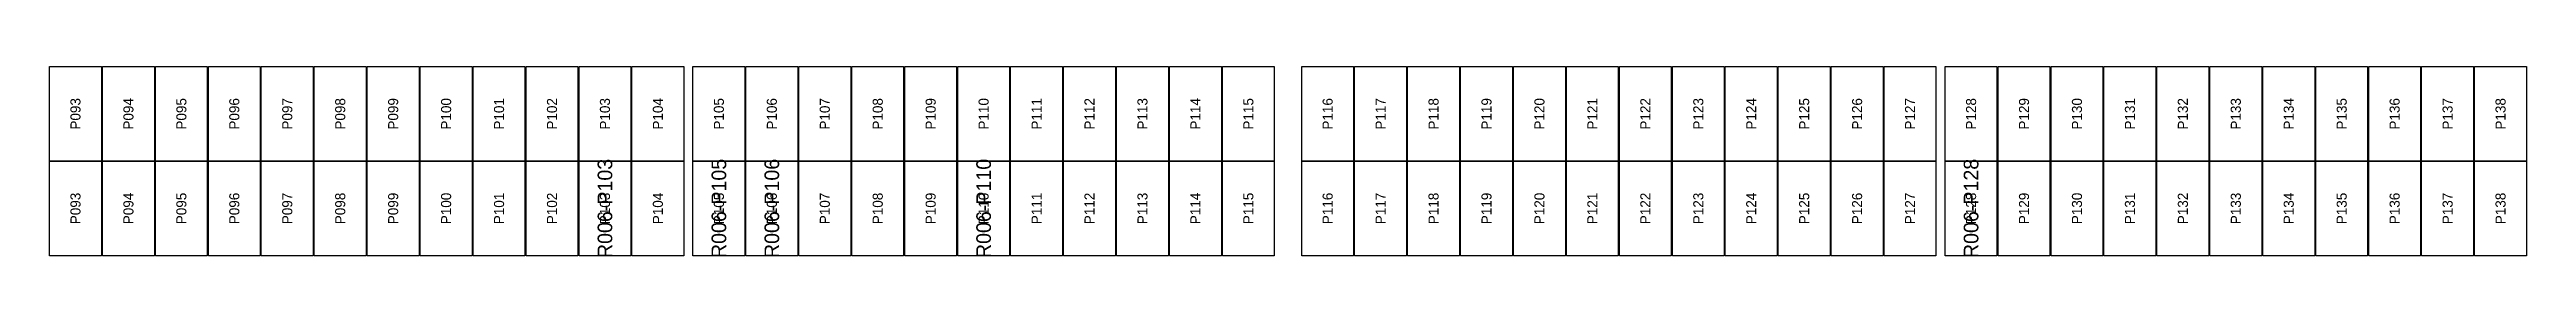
# Model space of a CAD drawing. Extents: x 296295 to 296770, y 651564 to 652121.
# Drawn here: x 296426.1 to 296480.2, y 652100.4 to 652104.6 of the extents above; entities that cross this region are included whole.
import ezdxf
from ezdxf.enums import TextEntityAlignment as Align

# ---------------------------------------------------------------- set-up
doc = ezdxf.new("R2010")
doc.units = 0

msp = doc.modelspace()

# ---------------------------------------------------------------- texts
at = {"layer": 'DEFECT_LABELS'}
for s, p in [('R006-P103', (296438.203, 652101.464)), ('R006-P105', (296440.695, 652101.464)), ('R006-P106', (296441.853, 652101.464)), ('R006-P110', (296446.485, 652101.464)), ('R006-P128', (296468.081, 652101.464))]:
    msp.add_text(s, height=0.32, rotation=90, dxfattribs=at).set_placement(p, align=Align.MIDDLE_CENTER)
at = {"layer": 'PANEL_POSITION'}
for s, p in [('P093', (296426.623, 652103.527)), ('P094', (296427.781, 652103.527)), ('P095', (296428.939, 652103.527)), ('P096', (296430.097, 652103.527)), ('P097', (296431.255, 652103.527)), ('P098', (296432.413, 652103.527)), ('P099', (296433.571, 652103.527)), ('P100', (296434.729, 652103.527)), ('P101', (296435.887, 652103.527)), ('P102', (296437.045, 652103.527)), ('P103', (296438.203, 652103.527)), ('P104', (296439.361, 652103.527)), ('P105', (296440.695, 652103.527)), ('P106', (296441.853, 652103.527)), ('P107', (296443.011, 652103.527)), ('P108', (296444.169, 652103.527)), ('P109', (296445.327, 652103.527)), ('P110', (296446.485, 652103.527)), ('P111', (296447.643, 652103.527)), ('P112', (296448.801, 652103.527)), ('P113', (296449.959, 652103.527)), ('P114', (296451.117, 652103.527)), ('P115', (296452.275, 652103.527)), ('P116', (296454.009, 652103.527)), ('P117', (296455.167, 652103.527)), ('P118', (296456.325, 652103.527)), ('P119', (296457.483, 652103.527)), ('P120', (296458.641, 652103.527)), ('P121', (296459.799, 652103.527)), ('P122', (296460.957, 652103.527)), ('P123', (296462.115, 652103.527)), ('P124', (296463.273, 652103.527)), ('P125', (296464.431, 652103.527)), ('P126', (296465.589, 652103.527)), ('P127', (296466.747, 652103.527)), ('P128', (296468.081, 652103.527)), ('P129', (296469.239, 652103.527)), ('P130', (296470.397, 652103.527)), ('P131', (296471.555, 652103.527)), ('P132', (296472.713, 652103.527)), ('P133', (296473.871, 652103.527)), ('P134', (296475.029, 652103.527)), ('P135', (296476.187, 652103.527)), ('P136', (296477.345, 652103.527)), ('P137', (296478.503, 652103.527)), ('P138', (296479.661, 652103.527)), ('P093', (296426.623, 652101.464)), ('P094', (296427.781, 652101.464)), ('P095', (296428.939, 652101.464)), ('P096', (296430.097, 652101.464)), ('P097', (296431.255, 652101.464)), ('P098', (296432.413, 652101.464)), ('P099', (296433.571, 652101.464)), ('P100', (296434.729, 652101.464)), ('P101', (296435.887, 652101.464)), ('P102', (296437.045, 652101.464)), ('P103', (296438.203, 652101.464)), ('P104', (296439.361, 652101.464)), ('P105', (296440.695, 652101.464)), ('P106', (296441.853, 652101.464)), ('P107', (296443.011, 652101.464)), ('P108', (296444.169, 652101.464)), ('P109', (296445.327, 652101.464)), ('P110', (296446.485, 652101.464)), ('P111', (296447.643, 652101.464)), ('P112', (296448.801, 652101.464)), ('P113', (296449.959, 652101.464)), ('P114', (296451.117, 652101.464)), ('P115', (296452.275, 652101.464)), ('P116', (296454.009, 652101.464)), ('P117', (296455.167, 652101.464)), ('P118', (296456.325, 652101.464)), ('P119', (296457.483, 652101.464)), ('P120', (296458.641, 652101.464)), ('P121', (296459.799, 652101.464)), ('P122', (296460.957, 652101.464)), ('P123', (296462.115, 652101.464)), ('P124', (296463.273, 652101.464)), ('P125', (296464.431, 652101.464)), ('P126', (296465.589, 652101.464)), ('P127', (296466.747, 652101.464)), ('P128', (296468.081, 652101.464)), ('P129', (296469.239, 652101.464)), ('P130', (296470.397, 652101.464)), ('P131', (296471.555, 652101.464)), ('P132', (296472.713, 652101.464)), ('P133', (296473.871, 652101.464)), ('P134', (296475.029, 652101.464)), ('P135', (296476.187, 652101.464)), ('P136', (296477.345, 652101.464)), ('P137', (296478.503, 652101.464)), ('P138', (296479.661, 652101.464))]:
    msp.add_text(s, height=0.22, rotation=90, dxfattribs=at).set_placement(p, align=Align.MIDDLE_CENTER)

# ---------------------------------------------------------------- linework, layer by layer
at = {"layer": 'DEFECTIVE_PANELS'}
for points in [[(296437.636, 652102.496), (296438.77, 652102.496), (296438.77, 652100.433), (296437.636, 652100.433)], [(296440.128, 652102.496), (296441.262, 652102.496), (296441.262, 652100.433), (296440.128, 652100.433)], [(296441.286, 652102.496), (296442.42, 652102.496), (296442.42, 652100.433), (296441.286, 652100.433)], [(296445.918, 652102.496), (296447.052, 652102.496), (296447.052, 652100.433), (296445.918, 652100.433)], [(296467.514, 652102.496), (296468.648, 652102.496), (296468.648, 652100.433), (296467.514, 652100.433)]]:
    msp.add_lwpolyline(points, close=True, dxfattribs=at)
at = {"layer": 'PANELS_MASTER'}
for points in [[(296426.056, 652104.559), (296427.19, 652104.559), (296427.19, 652102.496), (296426.056, 652102.496)], [(296427.214, 652104.559), (296428.348, 652104.559), (296428.348, 652102.496), (296427.214, 652102.496)], [(296428.372, 652104.559), (296429.506, 652104.559), (296429.506, 652102.496), (296428.372, 652102.496)], [(296429.53, 652104.559), (296430.664, 652104.559), (296430.664, 652102.496), (296429.53, 652102.496)], [(296430.688, 652104.559), (296431.822, 652104.559), (296431.822, 652102.496), (296430.688, 652102.496)], [(296431.846, 652104.559), (296432.98, 652104.559), (296432.98, 652102.496), (296431.846, 652102.496)], [(296433.004, 652104.559), (296434.138, 652104.559), (296434.138, 652102.496), (296433.004, 652102.496)], [(296434.162, 652104.559), (296435.296, 652104.559), (296435.296, 652102.496), (296434.162, 652102.496)], [(296435.32, 652104.559), (296436.454, 652104.559), (296436.454, 652102.496), (296435.32, 652102.496)], [(296436.478, 652104.559), (296437.612, 652104.559), (296437.612, 652102.496), (296436.478, 652102.496)], [(296437.636, 652104.559), (296438.77, 652104.559), (296438.77, 652102.496), (296437.636, 652102.496)], [(296438.794, 652104.559), (296439.928, 652104.559), (296439.928, 652102.496), (296438.794, 652102.496)], [(296440.128, 652104.559), (296441.262, 652104.559), (296441.262, 652102.496), (296440.128, 652102.496)], [(296441.286, 652104.559), (296442.42, 652104.559), (296442.42, 652102.496), (296441.286, 652102.496)], [(296442.444, 652104.559), (296443.578, 652104.559), (296443.578, 652102.496), (296442.444, 652102.496)], [(296443.602, 652104.559), (296444.736, 652104.559), (296444.736, 652102.496), (296443.602, 652102.496)], [(296444.76, 652104.559), (296445.894, 652104.559), (296445.894, 652102.496), (296444.76, 652102.496)], [(296445.918, 652104.559), (296447.052, 652104.559), (296447.052, 652102.496), (296445.918, 652102.496)], [(296447.076, 652104.559), (296448.21, 652104.559), (296448.21, 652102.496), (296447.076, 652102.496)], [(296448.234, 652104.559), (296449.368, 652104.559), (296449.368, 652102.496), (296448.234, 652102.496)], [(296449.392, 652104.559), (296450.526, 652104.559), (296450.526, 652102.496), (296449.392, 652102.496)], [(296450.55, 652104.559), (296451.684, 652104.559), (296451.684, 652102.496), (296450.55, 652102.496)], [(296451.708, 652104.559), (296452.842, 652104.559), (296452.842, 652102.496), (296451.708, 652102.496)], [(296453.442, 652104.559), (296454.576, 652104.559), (296454.576, 652102.496), (296453.442, 652102.496)], [(296454.6, 652104.559), (296455.734, 652104.559), (296455.734, 652102.496), (296454.6, 652102.496)], [(296455.758, 652104.559), (296456.892, 652104.559), (296456.892, 652102.496), (296455.758, 652102.496)], [(296456.916, 652104.559), (296458.05, 652104.559), (296458.05, 652102.496), (296456.916, 652102.496)], [(296458.074, 652104.559), (296459.208, 652104.559), (296459.208, 652102.496), (296458.074, 652102.496)], [(296459.232, 652104.559), (296460.366, 652104.559), (296460.366, 652102.496), (296459.232, 652102.496)], [(296460.39, 652104.559), (296461.524, 652104.559), (296461.524, 652102.496), (296460.39, 652102.496)], [(296461.548, 652104.559), (296462.682, 652104.559), (296462.682, 652102.496), (296461.548, 652102.496)], [(296462.706, 652104.559), (296463.84, 652104.559), (296463.84, 652102.496), (296462.706, 652102.496)], [(296463.864, 652104.559), (296464.998, 652104.559), (296464.998, 652102.496), (296463.864, 652102.496)], [(296465.022, 652104.559), (296466.156, 652104.559), (296466.156, 652102.496), (296465.022, 652102.496)], [(296466.18, 652104.559), (296467.314, 652104.559), (296467.314, 652102.496), (296466.18, 652102.496)], [(296467.514, 652104.559), (296468.648, 652104.559), (296468.648, 652102.496), (296467.514, 652102.496)], [(296468.672, 652104.559), (296469.806, 652104.559), (296469.806, 652102.496), (296468.672, 652102.496)], [(296469.83, 652104.559), (296470.964, 652104.559), (296470.964, 652102.496), (296469.83, 652102.496)], [(296470.988, 652104.559), (296472.122, 652104.559), (296472.122, 652102.496), (296470.988, 652102.496)], [(296472.146, 652104.559), (296473.28, 652104.559), (296473.28, 652102.496), (296472.146, 652102.496)], [(296473.304, 652104.559), (296474.438, 652104.559), (296474.438, 652102.496), (296473.304, 652102.496)], [(296474.462, 652104.559), (296475.596, 652104.559), (296475.596, 652102.496), (296474.462, 652102.496)], [(296475.62, 652104.559), (296476.754, 652104.559), (296476.754, 652102.496), (296475.62, 652102.496)], [(296476.778, 652104.559), (296477.912, 652104.559), (296477.912, 652102.496), (296476.778, 652102.496)], [(296477.936, 652104.559), (296479.07, 652104.559), (296479.07, 652102.496), (296477.936, 652102.496)], [(296479.094, 652104.559), (296480.228, 652104.559), (296480.228, 652102.496), (296479.094, 652102.496)], [(296426.056, 652102.496), (296427.19, 652102.496), (296427.19, 652100.433), (296426.056, 652100.433)], [(296427.214, 652102.496), (296428.348, 652102.496), (296428.348, 652100.433), (296427.214, 652100.433)], [(296428.372, 652102.496), (296429.506, 652102.496), (296429.506, 652100.433), (296428.372, 652100.433)], [(296429.53, 652102.496), (296430.664, 652102.496), (296430.664, 652100.433), (296429.53, 652100.433)], [(296430.688, 652102.496), (296431.822, 652102.496), (296431.822, 652100.433), (296430.688, 652100.433)], [(296431.846, 652102.496), (296432.98, 652102.496), (296432.98, 652100.433), (296431.846, 652100.433)], [(296433.004, 652102.496), (296434.138, 652102.496), (296434.138, 652100.433), (296433.004, 652100.433)], [(296434.162, 652102.496), (296435.296, 652102.496), (296435.296, 652100.433), (296434.162, 652100.433)], [(296435.32, 652102.496), (296436.454, 652102.496), (296436.454, 652100.433), (296435.32, 652100.433)], [(296436.478, 652102.496), (296437.612, 652102.496), (296437.612, 652100.433), (296436.478, 652100.433)], [(296438.794, 652102.496), (296439.928, 652102.496), (296439.928, 652100.433), (296438.794, 652100.433)], [(296442.444, 652102.496), (296443.578, 652102.496), (296443.578, 652100.433), (296442.444, 652100.433)], [(296443.602, 652102.496), (296444.736, 652102.496), (296444.736, 652100.433), (296443.602, 652100.433)], [(296444.76, 652102.496), (296445.894, 652102.496), (296445.894, 652100.433), (296444.76, 652100.433)], [(296447.076, 652102.496), (296448.21, 652102.496), (296448.21, 652100.433), (296447.076, 652100.433)], [(296448.234, 652102.496), (296449.368, 652102.496), (296449.368, 652100.433), (296448.234, 652100.433)], [(296449.392, 652102.496), (296450.526, 652102.496), (296450.526, 652100.433), (296449.392, 652100.433)], [(296450.55, 652102.496), (296451.684, 652102.496), (296451.684, 652100.433), (296450.55, 652100.433)], [(296451.708, 652102.496), (296452.842, 652102.496), (296452.842, 652100.433), (296451.708, 652100.433)], [(296453.442, 652102.496), (296454.576, 652102.496), (296454.576, 652100.433), (296453.442, 652100.433)], [(296454.6, 652102.496), (296455.734, 652102.496), (296455.734, 652100.433), (296454.6, 652100.433)], [(296455.758, 652102.496), (296456.892, 652102.496), (296456.892, 652100.433), (296455.758, 652100.433)], [(296456.916, 652102.496), (296458.05, 652102.496), (296458.05, 652100.433), (296456.916, 652100.433)], [(296458.074, 652102.496), (296459.208, 652102.496), (296459.208, 652100.433), (296458.074, 652100.433)], [(296459.232, 652102.496), (296460.366, 652102.496), (296460.366, 652100.433), (296459.232, 652100.433)], [(296460.39, 652102.496), (296461.524, 652102.496), (296461.524, 652100.433), (296460.39, 652100.433)], [(296461.548, 652102.496), (296462.682, 652102.496), (296462.682, 652100.433), (296461.548, 652100.433)], [(296462.706, 652102.496), (296463.84, 652102.496), (296463.84, 652100.433), (296462.706, 652100.433)], [(296463.864, 652102.496), (296464.998, 652102.496), (296464.998, 652100.433), (296463.864, 652100.433)], [(296465.022, 652102.496), (296466.156, 652102.496), (296466.156, 652100.433), (296465.022, 652100.433)], [(296466.18, 652102.496), (296467.314, 652102.496), (296467.314, 652100.433), (296466.18, 652100.433)], [(296468.672, 652102.496), (296469.806, 652102.496), (296469.806, 652100.433), (296468.672, 652100.433)], [(296469.83, 652102.496), (296470.964, 652102.496), (296470.964, 652100.433), (296469.83, 652100.433)], [(296470.988, 652102.496), (296472.122, 652102.496), (296472.122, 652100.433), (296470.988, 652100.433)], [(296472.146, 652102.496), (296473.28, 652102.496), (296473.28, 652100.433), (296472.146, 652100.433)], [(296473.304, 652102.496), (296474.438, 652102.496), (296474.438, 652100.433), (296473.304, 652100.433)], [(296474.462, 652102.496), (296475.596, 652102.496), (296475.596, 652100.433), (296474.462, 652100.433)], [(296475.62, 652102.496), (296476.754, 652102.496), (296476.754, 652100.433), (296475.62, 652100.433)], [(296476.778, 652102.496), (296477.912, 652102.496), (296477.912, 652100.433), (296476.778, 652100.433)], [(296477.936, 652102.496), (296479.07, 652102.496), (296479.07, 652100.433), (296477.936, 652100.433)], [(296479.094, 652102.496), (296480.228, 652102.496), (296480.228, 652100.433), (296479.094, 652100.433)]]:
    msp.add_lwpolyline(points, close=True, dxfattribs=at)

msp.set_redraw_order([(e.dxf.handle, doc.entitydb.next_handle()) for e in msp.query("TEXT MTEXT ATTDEF DIMENSION ARC_DIMENSION")])  # texts and dimensions are drawn at this point

doc.saveas('drawing.dxf')
